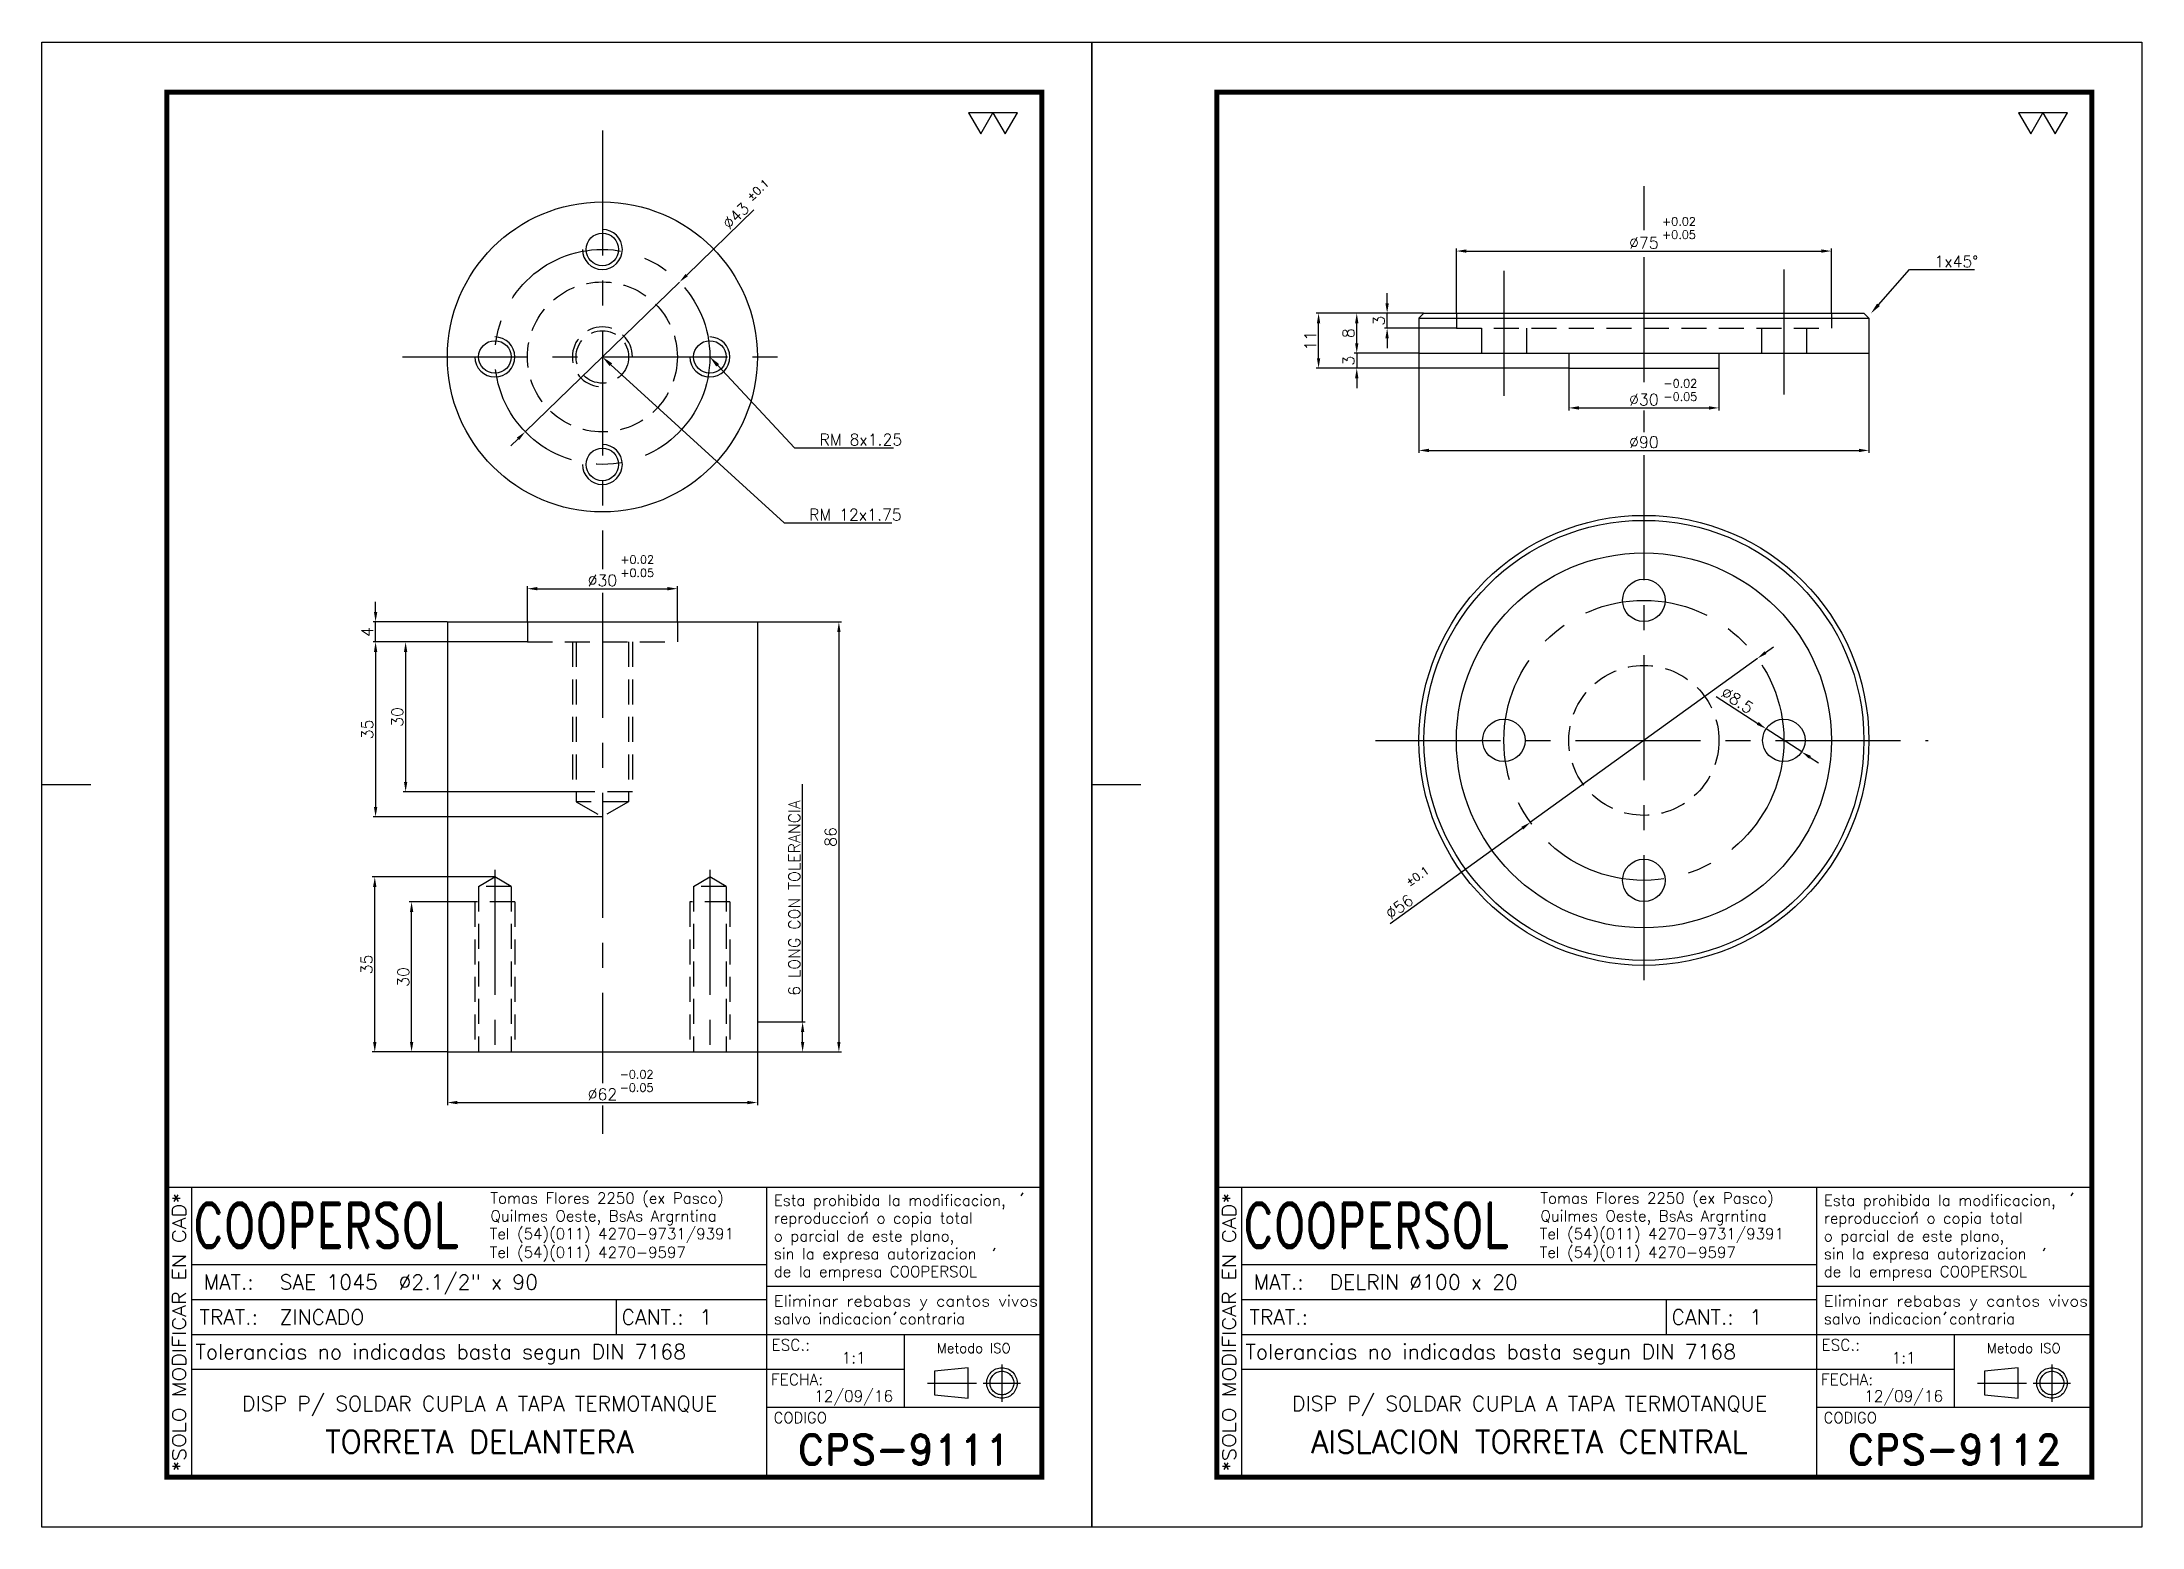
# Model space of a CAD drawing. Extents: x -21308 to -16735, y 11657 to 13517.
# Drawn here: x -20678 to -20258, y 12521.4 to 12818.4 of the extents above; entities that cross this region are included whole.
import ezdxf
from ezdxf import colors
from ezdxf.entities.mleader import LeaderData, LeaderLine
from ezdxf.enums import TextEntityAlignment as Align
from ezdxf.math import Vec2, Vec3

# ---------------------------------------------------------------- set-up
doc = ezdxf.new("R2010")
doc.units = 0
doc.header["$LTSCALE"] = 20
doc.header["$MEASUREMENT"] = 0
doc.linetypes.add('CENTER', pattern=[2, 1.25, -0.25, 0.25, -0.25])
doc.linetypes.add('HIDDEN', pattern=[0.375, 0.25, -0.125])
doc.layers.get('0').update_dxf_attribs({"linetype": 'CONTINUOUS'})
doc.layers.get('DEFPOINTS').update_dxf_attribs({"linetype": 'CONTINUOUS'})
for name, color, linetype in [('0-CO', 3, 'CONTINUOUS'), ('1', 1, 'CENTER'), ('CL', 1, 'CENTER'), ('CO', 3, 'CONTINUOUS'), ('FI', 1, 'CONTINUOUS'), ('OC', 1, 'HIDDEN')]:
    doc.layers.add(name, color=color, linetype=linetype)
doc.styles.add('ROMAND', font='ROMAND')
doc.styles.add('ROMANS', font='ROMANS.SHX')
doc.dimstyles.new('1', dxfattribs={"dimtxt": 2.3, "dimasz": 2, "dimexe": 0.5, "dimexo": 0.0625, "dimgap": 0.5, "dimtad": 1, "dimdec": 4, "dimdsep": 46, "dimtxsty": 'ROMANS', "dimcen": -2, "dimclrt": 7, "dimadec": 0, "dimazin": 0, "dimtfac": 0.869565, "dimtdec": 4, "dimtmove": 0, "dimatfit": 3, "dimfxl": 1, "dimtolj": 1, "dimarcsym": 0})

msp = doc.modelspace()

# ---------------------------------------------------------------- blocks, each defined once
blk = doc.blocks.new('A4G')
blk.add_line((0, 148.5), (9.75, 148.5))
blk.add_lwpolyline([(0, 297), (210, 297), (210, 0), (0, 0)], close=True)
at = {"const_width": 1}
blk.add_lwpolyline([(25, 287), (200, 287), (200, 10), (25, 10)], close=True, dxfattribs=at)
blk = doc.blocks.new('*D245')
at = {"layer": 'CO', "color": 0, "lineweight": -2}
for p, q in [((-20611.29, 12704.43), (-20611.29, 12706.43)), ((-20597, 12702.43), (-20611.79, 12702.43)), ((-20611.29, 12698.43), (-20611.29, 12702.43)), ((-20581, 12698.43), (-20611.79, 12698.43)), ((-20611.29, 12696.43), (-20611.29, 12694.43))]:
    blk.add_line(p, q, dxfattribs=at)
at = {"layer": 'CO', "color": 0}
for points in [[(-20611.62, 12704.43), (-20610.95, 12704.43), (-20611.29, 12702.43)], [(-20611.62, 12696.43), (-20610.95, 12696.43), (-20611.29, 12698.43)]]:
    blk.add_solid(points, dxfattribs=at)
at = {"layer": 'DEFPOINTS', "color": 0}
for p in [(-20611.29, 12702.43), (-20596.93, 12702.43), (-20580.93, 12698.43)]:
    blk.add_point(p, dxfattribs=at)
at = {"layer": 'CO', "color": 7, "insert": (-20612.94, 12700.43), "char_height": 2.3, "attachment_point": 5, "rotation": 90, "style": 'ROMANS'}
blk.add_mtext('\\A1;4', dxfattribs=at)
blk = doc.blocks.new('*D246')
at = {"layer": 'CO', "color": 0, "lineweight": -2}
for p, q in [((-20581, 12698.43), (-20605.78, 12698.43)), ((-20605.28, 12696.43), (-20605.28, 12670.43)), ((-20572, 12668.43), (-20605.78, 12668.43))]:
    blk.add_line(p, q, dxfattribs=at)
at = {"layer": 'CO', "color": 0}
for points in [[(-20605.61, 12696.43), (-20604.95, 12696.43), (-20605.28, 12698.43)], [(-20605.61, 12670.43), (-20604.95, 12670.43), (-20605.28, 12668.43)]]:
    blk.add_solid(points, dxfattribs=at)
at = {"layer": 'DEFPOINTS', "color": 0}
for p in [(-20580.93, 12698.43), (-20605.28, 12668.43), (-20571.93, 12668.43)]:
    blk.add_point(p, dxfattribs=at)
at = {"layer": 'CO', "color": 7, "insert": (-20606.93, 12683.43), "char_height": 2.3, "attachment_point": 5, "rotation": 90, "style": 'ROMANS'}
blk.add_mtext('\\A1;30', dxfattribs=at)
blk = doc.blocks.new('*D247')
at = {"layer": 'CO', "color": 0, "lineweight": -2}
for p, q in [((-20581, 12698.43), (-20611.79, 12698.43)), ((-20611.29, 12696.43), (-20611.29, 12665.43)), ((-20566, 12663.43), (-20611.79, 12663.43))]:
    blk.add_line(p, q, dxfattribs=at)
at = {"layer": 'CO', "color": 0}
for points in [[(-20611.62, 12696.43), (-20610.95, 12696.43), (-20611.29, 12698.43)], [(-20611.62, 12665.43), (-20610.95, 12665.43), (-20611.29, 12663.43)]]:
    blk.add_solid(points, dxfattribs=at)
at = {"layer": 'DEFPOINTS', "color": 0}
for p in [(-20580.93, 12698.43), (-20611.29, 12663.43), (-20565.93, 12663.43)]:
    blk.add_point(p, dxfattribs=at)
at = {"layer": 'CO', "color": 7, "insert": (-20612.94, 12680.93), "char_height": 2.3, "attachment_point": 5, "rotation": 90, "style": 'ROMANS'}
blk.add_mtext('\\A1;35', dxfattribs=at)
blk = doc.blocks.new('*D248')
at = {"layer": 'CO', "color": 0, "lineweight": -2}
for p, q in [((-20591.5, 12646.43), (-20604.59, 12646.43)), ((-20604.09, 12618.43), (-20604.09, 12644.43)), ((-20597, 12616.43), (-20604.59, 12616.43))]:
    blk.add_line(p, q, dxfattribs=at)
at = {"layer": 'CO', "color": 0}
for points in [[(-20604.42, 12644.43), (-20603.75, 12644.43), (-20604.09, 12646.43)], [(-20604.42, 12618.43), (-20603.75, 12618.43), (-20604.09, 12616.43)]]:
    blk.add_solid(points, dxfattribs=at)
at = {"layer": 'DEFPOINTS', "color": 0}
for p in [(-20604.09, 12646.43), (-20591.43, 12646.43), (-20596.93, 12616.43)]:
    blk.add_point(p, dxfattribs=at)
at = {"layer": 'CO', "color": 7, "insert": (-20605.74, 12631.43), "char_height": 2.3, "attachment_point": 5, "rotation": 90, "style": 'ROMANS'}
blk.add_mtext('\\A1;30', dxfattribs=at)
blk = doc.blocks.new('*D249')
at = {"layer": 'CO', "color": 0, "lineweight": -2}
for p, q in [((-20587.5, 12651.43), (-20611.95, 12651.43)), ((-20611.45, 12618.43), (-20611.45, 12649.43)), ((-20597, 12616.43), (-20611.95, 12616.43))]:
    blk.add_line(p, q, dxfattribs=at)
at = {"layer": 'CO', "color": 0}
for points in [[(-20611.79, 12649.43), (-20611.12, 12649.43), (-20611.45, 12651.43)], [(-20611.79, 12618.43), (-20611.12, 12618.43), (-20611.45, 12616.43)]]:
    blk.add_solid(points, dxfattribs=at)
at = {"layer": 'DEFPOINTS', "color": 0}
for p in [(-20611.45, 12651.43), (-20587.43, 12651.43), (-20596.93, 12616.43)]:
    blk.add_point(p, dxfattribs=at)
at = {"layer": 'CO', "color": 7, "insert": (-20613.1, 12633.93), "char_height": 2.3, "attachment_point": 5, "rotation": 90, "style": 'ROMANS'}
blk.add_mtext('\\A1;35', dxfattribs=at)
blk = doc.blocks.new('*D250')
at = {"layer": 'CO', "color": 0, "lineweight": -2}
for p, q in [((-20534.87, 12702.43), (-20518.13, 12702.43)), ((-20518.63, 12700.43), (-20518.63, 12618.43)), ((-20534.87, 12616.43), (-20518.13, 12616.43))]:
    blk.add_line(p, q, dxfattribs=at)
at = {"layer": 'CO', "color": 0}
for points in [[(-20518.96, 12700.43), (-20518.3, 12700.43), (-20518.63, 12702.43)], [(-20518.96, 12618.43), (-20518.3, 12618.43), (-20518.63, 12616.43)]]:
    blk.add_solid(points, dxfattribs=at)
at = {"layer": 'DEFPOINTS', "color": 0}
for p in [(-20534.93, 12702.43), (-20534.93, 12616.43), (-20518.63, 12616.43)]:
    blk.add_point(p, dxfattribs=at)
at = {"layer": 'CO', "color": 7, "insert": (-20520.28, 12659.43), "char_height": 2.3, "attachment_point": 5, "rotation": 90, "style": 'ROMANS'}
blk.add_mtext('\\A1;86', dxfattribs=at)
blk = doc.blocks.new('*D251')
at = {"layer": 'CO', "color": 0, "lineweight": -2}
for p, q in [((-20596.93, 12616.37), (-20596.93, 12605.81)), ((-20534.93, 12616.37), (-20534.93, 12605.81)), ((-20594.93, 12606.31), (-20536.93, 12606.31))]:
    blk.add_line(p, q, dxfattribs=at)
at = {"layer": 'CO', "color": 0}
for points in [[(-20594.93, 12606.64), (-20594.93, 12605.98), (-20596.93, 12606.31)], [(-20536.93, 12606.64), (-20536.93, 12605.98), (-20534.93, 12606.31)]]:
    blk.add_solid(points, dxfattribs=at)
at = {"layer": 'DEFPOINTS', "color": 0}
for p in [(-20596.93, 12616.43), (-20534.93, 12616.43), (-20534.93, 12606.31)]:
    blk.add_point(p, dxfattribs=at)
at = {"layer": 'CO', "color": 7, "insert": (-20565.93, 12607.96), "char_height": 2.3, "attachment_point": 5, "style": 'ROMANS'}
blk.add_mtext('\\A1;%%C62', dxfattribs=at)
blk = doc.blocks.new('*D252')
at = {"layer": 'CO', "color": 0, "lineweight": -2}
for p, q in [((-20535.65, 12784.83), (-20549.07, 12771.8)), ((-20581.36, 12740.46), (-20550.51, 12770.41)), ((-20582.8, 12739.07), (-20584.23, 12737.68))]:
    blk.add_line(p, q, dxfattribs=at)
at = {"layer": 'CO', "color": 0}
for points in [[(-20549.3, 12772.04), (-20548.84, 12771.56), (-20550.51, 12770.41)], [(-20583.03, 12739.31), (-20582.56, 12738.83), (-20581.36, 12740.46)]]:
    blk.add_solid(points, dxfattribs=at)
at = {"layer": 'DEFPOINTS', "color": 0}
for p in [(-20550.51, 12770.41), (-20581.36, 12740.46)]:
    blk.add_point(p, dxfattribs=at)
at = {"layer": 'CO', "color": 7, "insert": (-20539.24, 12783.65), "char_height": 2.3, "attachment_point": 5, "rotation": 44.1453, "style": 'ROMANS'}
blk.add_mtext('\\A1;∅43', dxfattribs=at)
blk = doc.blocks.new('*D253')
at = {"layer": 'CO', "color": 0, "lineweight": -2}
for p, q in [((-20580.93, 12702.49), (-20580.93, 12709.58)), ((-20550.93, 12702.49), (-20550.93, 12709.58)), ((-20578.93, 12709.08), (-20552.93, 12709.08))]:
    blk.add_line(p, q, dxfattribs=at)
at = {"layer": 'CO', "color": 0}
for points in [[(-20578.93, 12709.42), (-20578.93, 12708.75), (-20580.93, 12709.08)], [(-20552.93, 12709.42), (-20552.93, 12708.75), (-20550.93, 12709.08)]]:
    blk.add_solid(points, dxfattribs=at)
at = {"layer": 'DEFPOINTS', "color": 0}
for p in [(-20550.93, 12709.08), (-20580.93, 12702.43), (-20550.93, 12702.43)]:
    blk.add_point(p, dxfattribs=at)
at = {"layer": 'CO', "color": 7, "insert": (-20565.93, 12710.73), "char_height": 2.3, "attachment_point": 5, "style": 'ROMANS'}
blk.add_mtext('\\A1;%%C30', dxfattribs=at)
blk = doc.blocks.new('*D254')
at = {"layer": 'CO', "color": 0, "lineweight": -2}
for p, q in [((-20401.69, 12764.18), (-20415.56, 12764.18)), ((-20415.06, 12758.18), (-20415.06, 12762.18)), ((-20402.69, 12756.18), (-20415.56, 12756.18))]:
    blk.add_line(p, q, dxfattribs=at)
at = {"layer": 'CO', "color": 0}
for points in [[(-20415.39, 12762.18), (-20414.72, 12762.18), (-20415.06, 12764.18)], [(-20415.39, 12758.18), (-20414.72, 12758.18), (-20415.06, 12756.18)]]:
    blk.add_solid(points, dxfattribs=at)
at = {"layer": 'DEFPOINTS', "color": 0}
for p in [(-20415.06, 12764.18), (-20401.63, 12764.18), (-20402.63, 12756.18)]:
    blk.add_point(p, dxfattribs=at)
at = {"layer": 'CO', "color": 7, "insert": (-20416.71, 12760.18), "char_height": 2.3, "attachment_point": 5, "rotation": 90, "style": 'ROMANS'}
blk.add_mtext('\\A1;8', dxfattribs=at)
blk = doc.blocks.new('*D255')
at = {"layer": 'CO', "color": 0, "lineweight": -2}
for p, q in [((-20408.98, 12766.18), (-20408.98, 12768.18)), ((-20401.69, 12764.18), (-20409.48, 12764.18)), ((-20408.98, 12761.18), (-20408.98, 12764.18)), ((-20395.19, 12761.18), (-20409.48, 12761.18)), ((-20408.98, 12759.18), (-20408.98, 12757.18))]:
    blk.add_line(p, q, dxfattribs=at)
at = {"layer": 'CO', "color": 0}
for points in [[(-20409.32, 12766.18), (-20408.65, 12766.18), (-20408.98, 12764.18)], [(-20409.32, 12759.18), (-20408.65, 12759.18), (-20408.98, 12761.18)]]:
    blk.add_solid(points, dxfattribs=at)
at = {"layer": 'DEFPOINTS', "color": 0}
for p in [(-20408.98, 12764.18), (-20401.63, 12764.18), (-20395.13, 12761.18)]:
    blk.add_point(p, dxfattribs=at)
at = {"layer": 'CO', "color": 7, "insert": (-20410.63, 12762.68), "char_height": 2.3, "attachment_point": 5, "rotation": 90, "style": 'ROMANS'}
blk.add_mtext('\\A1;3', dxfattribs=at)
blk = doc.blocks.new('*D256')
at = {"layer": 'CO', "color": 0, "lineweight": -2}
for p, q in [((-20415.06, 12758.18), (-20415.06, 12760.18)), ((-20402.69, 12756.18), (-20415.56, 12756.18)), ((-20415.06, 12756.18), (-20415.06, 12753.18)), ((-20372.69, 12753.18), (-20415.56, 12753.18)), ((-20415.06, 12751.18), (-20415.06, 12749.18))]:
    blk.add_line(p, q, dxfattribs=at)
at = {"layer": 'CO', "color": 0}
for points in [[(-20415.39, 12758.18), (-20414.72, 12758.18), (-20415.06, 12756.18)], [(-20415.39, 12751.18), (-20414.72, 12751.18), (-20415.06, 12753.18)]]:
    blk.add_solid(points, dxfattribs=at)
at = {"layer": 'DEFPOINTS', "color": 0}
for p in [(-20402.63, 12756.18), (-20415.06, 12753.18), (-20372.63, 12753.18)]:
    blk.add_point(p, dxfattribs=at)
at = {"layer": 'CO', "color": 7, "insert": (-20416.71, 12754.68), "char_height": 2.3, "attachment_point": 5, "rotation": 90, "style": 'ROMANS'}
blk.add_mtext('\\A1;3', dxfattribs=at)
blk = doc.blocks.new('*D257')
at = {"layer": 'CO', "color": 0, "lineweight": -2}
for p, q in [((-20401.69, 12764.18), (-20423.19, 12764.18)), ((-20422.69, 12755.18), (-20422.69, 12762.18)), ((-20372.69, 12753.18), (-20423.19, 12753.18))]:
    blk.add_line(p, q, dxfattribs=at)
at = {"layer": 'CO', "color": 0}
for points in [[(-20423.02, 12762.18), (-20422.36, 12762.18), (-20422.69, 12764.18)], [(-20423.02, 12755.18), (-20422.36, 12755.18), (-20422.69, 12753.18)]]:
    blk.add_solid(points, dxfattribs=at)
at = {"layer": 'DEFPOINTS', "color": 0}
for p in [(-20422.69, 12764.18), (-20401.63, 12764.18), (-20372.63, 12753.18)]:
    blk.add_point(p, dxfattribs=at)
at = {"layer": 'CO', "color": 7, "insert": (-20424.34, 12758.68), "char_height": 2.3, "attachment_point": 5, "rotation": 90, "style": 'ROMANS'}
blk.add_mtext('\\A1;11', dxfattribs=at)
blk = doc.blocks.new('*D258')
at = {"layer": 'CO', "color": 0, "lineweight": -2}
for p, q in [((-20372.63, 12753.12), (-20372.63, 12744.74)), ((-20342.63, 12753.12), (-20342.63, 12744.74)), ((-20370.63, 12745.24), (-20344.63, 12745.24))]:
    blk.add_line(p, q, dxfattribs=at)
at = {"layer": 'CO', "color": 0}
for points in [[(-20370.63, 12745.57), (-20370.63, 12744.9), (-20372.63, 12745.24)], [(-20344.63, 12745.57), (-20344.63, 12744.9), (-20342.63, 12745.24)]]:
    blk.add_solid(points, dxfattribs=at)
at = {"layer": 'DEFPOINTS', "color": 0}
for p in [(-20372.63, 12753.18), (-20342.63, 12753.18), (-20342.63, 12745.24)]:
    blk.add_point(p, dxfattribs=at)
at = {"layer": 'CO', "color": 7, "insert": (-20357.63, 12746.89), "char_height": 2.3, "attachment_point": 5, "style": 'ROMANS'}
blk.add_mtext('\\A1;%%C30', dxfattribs=at)
blk = doc.blocks.new('*D259')
at = {"layer": 'CO', "color": 0, "lineweight": -2}
for p, q in [((-20343.17, 12687.54), (-20334.87, 12682.15)), ((-20326.06, 12676.43), (-20333.19, 12681.06)), ((-20324.38, 12675.35), (-20322.71, 12674.26))]:
    blk.add_line(p, q, dxfattribs=at)
at = {"layer": 'CO', "color": 0}
for points in [[(-20334.69, 12682.43), (-20335.05, 12681.87), (-20333.19, 12681.06)], [(-20324.2, 12675.63), (-20324.57, 12675.07), (-20326.06, 12676.43)]]:
    blk.add_solid(points, dxfattribs=at)
at = {"layer": 'DEFPOINTS', "color": 0}
for p in [(-20333.19, 12681.06), (-20326.06, 12676.43)]:
    blk.add_point(p, dxfattribs=at)
at = {"layer": 'CO', "color": 7, "insert": (-20338.96, 12686.78), "char_height": 2.3, "attachment_point": 5, "rotation": 327.0048, "style": 'ROMANS'}
blk.add_mtext('\\A1;∅8.5', dxfattribs=at)
blk = doc.blocks.new('*D260')
at = {"layer": 'CO', "color": 0, "lineweight": -2}
for p, q in [((-20395.13, 12764.24), (-20395.13, 12777.11)), ((-20393.13, 12776.61), (-20322.13, 12776.61)), ((-20320.13, 12764.24), (-20320.13, 12777.11))]:
    blk.add_line(p, q, dxfattribs=at)
at = {"layer": 'CO', "color": 0}
for points in [[(-20393.13, 12776.94), (-20393.13, 12776.28), (-20395.13, 12776.61)], [(-20322.13, 12776.94), (-20322.13, 12776.28), (-20320.13, 12776.61)]]:
    blk.add_solid(points, dxfattribs=at)
at = {"layer": 'DEFPOINTS', "color": 0}
for p in [(-20320.13, 12776.61), (-20395.13, 12764.18), (-20320.13, 12764.18)]:
    blk.add_point(p, dxfattribs=at)
at = {"layer": 'CO', "color": 7, "insert": (-20357.63, 12778.26), "char_height": 2.3, "attachment_point": 5, "style": 'ROMANS'}
blk.add_mtext('\\A1;%%C75', dxfattribs=at)
blk = doc.blocks.new('*D261')
at = {"layer": 'CO', "color": 0, "lineweight": -2}
for p, q in [((-20402.63, 12756.12), (-20402.63, 12736.24)), ((-20312.63, 12756.12), (-20312.63, 12736.24)), ((-20400.63, 12736.74), (-20314.63, 12736.74))]:
    blk.add_line(p, q, dxfattribs=at)
at = {"layer": 'CO', "color": 0}
for points in [[(-20400.63, 12737.07), (-20400.63, 12736.4), (-20402.63, 12736.74)], [(-20314.63, 12737.07), (-20314.63, 12736.4), (-20312.63, 12736.74)]]:
    blk.add_solid(points, dxfattribs=at)
at = {"layer": 'DEFPOINTS', "color": 0}
for p in [(-20402.63, 12756.18), (-20312.63, 12756.18), (-20312.63, 12736.74)]:
    blk.add_point(p, dxfattribs=at)
at = {"layer": 'CO', "color": 7, "insert": (-20357.63, 12738.39), "char_height": 2.3, "attachment_point": 5, "style": 'ROMANS'}
blk.add_mtext('\\A1;%%C90', dxfattribs=at)
blk = doc.blocks.new('TOL')
at = {"layer": '0-CO', "style": 'ROMANS'}
for tag, p in [('TOLSUP', (2.34, 3.94)), ('TOLINF', (2.34, 1.29))]:
    blk.add_attdef(tag, p, '', height=1.64, dxfattribs=at)
blk = doc.blocks.new('*D291')
at = {"layer": 'CO', "color": 0, "lineweight": -2}
for p, q in [((-20525.88, 12622.43), (-20525.88, 12670)), ((-20534.87, 12622.43), (-20525.38, 12622.43)), ((-20525.88, 12618.43), (-20525.88, 12620.43)), ((-20534.87, 12616.43), (-20525.38, 12616.43))]:
    blk.add_line(p, q, dxfattribs=at)
at = {"layer": 'CO', "color": 0}
for points in [[(-20526.22, 12620.43), (-20525.55, 12620.43), (-20525.88, 12622.43)], [(-20526.22, 12618.43), (-20525.55, 12618.43), (-20525.88, 12616.43)]]:
    blk.add_solid(points, dxfattribs=at)
at = {"layer": 'DEFPOINTS', "color": 0}
for p in [(-20534.93, 12622.43), (-20525.88, 12622.43), (-20534.93, 12616.43)]:
    blk.add_point(p, dxfattribs=at)
at = {"layer": 'CO', "color": 7, "insert": (-20527.53, 12647.22), "char_height": 2.3, "attachment_point": 5, "rotation": 90, "style": 'ROMANS'}
blk.add_mtext('\\A1;6 LONG CON TOLERANCIA', dxfattribs=at)
blk = doc.blocks.new('*D292')
at = {"layer": 'CO', "color": 0, "lineweight": -2}
for p, q in [((-20333.3, 12696.31), (-20331.68, 12697.48)), ((-20334.93, 12695.14), (-20380.33, 12662.36)), ((-20408.34, 12642.13), (-20381.95, 12661.19))]:
    blk.add_line(p, q, dxfattribs=at)
at = {"layer": 'CO', "color": 0}
for points in [[(-20333.5, 12696.58), (-20333.11, 12696.04), (-20334.93, 12695.14)], [(-20382.14, 12661.46), (-20381.75, 12660.92), (-20380.33, 12662.36)]]:
    blk.add_solid(points, dxfattribs=at)
at = {"layer": 'DEFPOINTS', "color": 0}
for p in [(-20334.93, 12695.14), (-20380.33, 12662.36)]:
    blk.add_point(p, dxfattribs=at)
at = {"layer": 'CO', "color": 7, "insert": (-20406.55, 12645.46), "char_height": 2.3, "attachment_point": 5, "rotation": 35.8327, "style": 'ROMANS'}
blk.add_mtext('\\A1;∅56', dxfattribs=at)
blk = doc.blocks.new('COOPERSOLROT-02')
for p, q in [((0, 58), (175, 58)), ((0, 0), (0, 58)), ((5, 0), (5, 58)), ((120, 0), (120, 58)), ((175, 0), (175, 58)), ((5, 42.5), (120, 42.5)), ((120, 38.19), (175, 38.19)), ((5, 35.5), (120, 35.5)), ((89.89, 28.5), (89.89, 35.5)), ((5, 28.5), (175, 28.5)), ((147.5, 14), (147.5, 28.5)), ((147.5, 21.5), (5, 21.5)), ((120, 14), (175, 14)), ((0, 0), (175, 0))]:
    blk.add_line(p, q)
at = {"color": 1, "linetype": 'CENTER'}
blk.add_line((166.98, 22.51), (166.98, 15.06), dxfattribs=at)
for points in [[(152.09, 18.79), (161.93, 18.79)], [(163.26, 18.79), (170.71, 18.79)]]:
    blk.add_lwpolyline(points, dxfattribs=at)
at = {"layer": '1'}
for points in [[(170.85, 56.26), (171.21, 56.85)], [(139.66, 52.43), (140.02, 53.02)], [(165.28, 45.22), (165.64, 45.81)], [(145.46, 32.42), (145.82, 33.01)]]:
    blk.add_lwpolyline(points, dxfattribs=at)
blk.add_lwpolyline([(160.25, 18.79), (160.25, 21.83), (153.47, 21.16), (153.47, 16.41), (160.25, 15.74)], close=True, dxfattribs=at)
for radius in [3.05, 2.37]:
    blk.add_circle((166.98, 18.79), radius, dxfattribs=at)
at = {"style": 'ROMANS', "width": 0.996387}
blk.add_text('*SOLO MODIFICAR EN CAD*', height=2.7, rotation=90, dxfattribs=at).set_placement((3.77, 1.09), (3.77, 56.81), align=Align.FIT)
at = {"style": 'ROMAND', "width": 0.75}
blk.add_text('COOPERSOL', height=9, dxfattribs=at).set_placement((5.26, 45.85))
at = {"style": 'ROMANS'}
for s, p in [('MAT.:', (7.32, 37.47)), ('TRAT.:', (6.5, 30.47)), ('CANT.:', (90.89, 30.47)), ('Tolerancias no indicadas basta segun DIN 7168', (5.7, 23.56))]:
    blk.add_text(s, height=3, dxfattribs=at).set_placement(p)
for tag, height, style, p in [('CONJUNTO', 2.3, 'ROMANS', (62.5, 17.5)), ('SUBCONJUNTO', 3, 'ROMANS', (62.5, 11.5)), ('COD-PLA', 6, 'ROMAND', (147.5, 5.5)), ('DENOMINACION', 4.5, 'ROMANS', (62.5, 4.75))]:
    blk.add_attdef(tag, text='', height=height, dxfattribs=dict(style=style)).set_placement(p, align=Align.MIDDLE)
at = {"layer": '1', "style": 'ROMANS'}
for s, height, p in [('Tomas Flores 2250 (ex Pasco)', 2.2, (64.69, 54.68)), ('Esta prohibida la modificacion,', 2.2, (121.36, 54.23)), ('Quilmes Oeste, BsAs Argrntina', 2.2, (64.69, 51.12)), ('reproduccion o copia total', 2.2, (121.36, 50.67)), ('Tel (54)(011) 4270-9731/9391', 2.2, (64.55, 47.56)), ('Tel (54)(011) 4270-9597', 2.2, (64.55, 43.83)), ('o parcial de este plano,', 2.2, (121.36, 47.11)), ('sin la expresa autorizacion ', 2.2, (121.36, 43.55)), ('de la empresa COOPERSOL', 2.2, (121.36, 39.99)), ('salvo indicacion contraria', 2.2, (121.36, 30.54)), ('ESC.:', 2.25, (120.89, 25.29)), ('FECHA:', 2.25, (120.81, 18.36)), ('CODIGO', 2.16, (121.33, 10.78))]:
    blk.add_text(s, height=height, dxfattribs=at).set_placement(p)
at = {"layer": '1', "style": 'ROMANS', "width": 0.96139}
blk.add_text('Eliminar rebabas y cantos vivos', height=2.2, dxfattribs=at).set_placement((121.34, 34.1), (174.21, 34.1), align=Align.FIT)
at = {"layer": '1', "style": 'ROMANS'}
blk.add_text('Metodo ISO', height=1.948, dxfattribs=at).set_placement((161.34, 25.77), align=Align.MIDDLE)
for tag, p in [('MAT', (22.51, 37.47)), ('TRAT', (22.51, 30.47)), ('CANT', (106.49, 30.47))]:
    blk.add_attdef(tag, p, '', height=3, dxfattribs=at)
for tag, p in [('ESC', (137.33, 22.73)), ('FECHA', (137.33, 15.06))]:
    blk.add_attdef(tag, text='', height=2.25, dxfattribs=at).set_placement(p, align=Align.CENTER)

# ---------------------------------------------------------------- dimensions: what is measured, and where the dimension line sits
at = {"layer": 'CO'}
for p1, p2, picture, middle in [((-20581.36174, 12740.46113), (-20550.506, 12770.40981), '*D252', (-20538.08894, 12782.46184)), ((-20334.92552, 12695.1408), (-20380.32641, 12662.35728), '*D292', (-20405.5819, 12644.12055))]:
    dim = msp.add_diameter_dim_2p(p1=p1, p2=p2, dimstyle='1', dxfattribs=at)
    dim.commit()
    dim.dimension.update_dxf_attribs({"geometry": picture, "text_midpoint": middle, "dimtype": 163})
for base, p1, p2, picture, middle in [((-20320.12597, 12776.61096), (-20395.12597, 12764.1812), (-20320.12597, 12764.1812), '*D260', (-20357.62597, 12778.26096)), ((-20312.62597, 12736.73643), (-20402.62597, 12756.1812), (-20312.62597, 12756.1812), '*D261', (-20357.62597, 12738.38643)), ((-20342.62597, 12745.23827), (-20372.62597, 12753.1812), (-20342.62597, 12753.1812), '*D258', (-20357.62597, 12746.88827)), ((-20550.93387, 12709.08437), (-20580.93387, 12702.42838), (-20550.93387, 12702.42838), '*D253', (-20565.93387, 12710.73437)), ((-20534.93387, 12606.309), (-20596.93387, 12616.42838), (-20534.93387, 12616.42838), '*D251', (-20565.93387, 12607.959))]:
    dim = msp.add_linear_dim(base=base, p1=p1, p2=p2, text='%%C<>', dimstyle='1', dxfattribs=at)
    dim.commit()
    dim.dimension.update_dxf_attribs({"geometry": picture, "text_midpoint": middle})
for base, p1, p2, picture, middle in [((-20408.98487, 12764.1812), (-20395.12597, 12761.1812), (-20401.62597, 12764.1812), '*D255', (-20410.63487, 12762.6812)), ((-20422.6916, 12764.1812), (-20372.62597, 12753.1812), (-20401.62597, 12764.1812), '*D257', (-20424.3416, 12758.6812)), ((-20415.05539, 12764.1812), (-20402.62597, 12756.1812), (-20401.62597, 12764.1812), '*D254', (-20416.70539, 12760.1812)), ((-20415.05539, 12753.1812), (-20402.62597, 12756.1812), (-20372.62597, 12753.1812), '*D256', (-20416.70539, 12754.6812)), ((-20611.28516, 12702.42838), (-20580.93387, 12698.42838), (-20596.93387, 12702.42838), '*D245', (-20612.93516, 12700.42838)), ((-20518.62898, 12616.42838), (-20534.93387, 12702.42838), (-20534.93387, 12616.42838), '*D250', (-20520.27898, 12659.42838)), ((-20611.28516, 12663.42838), (-20580.93387, 12698.42838), (-20565.93387, 12663.42838), '*D247', (-20612.93516, 12680.92838)), ((-20605.27924, 12668.42838), (-20580.93387, 12698.42838), (-20571.93387, 12668.42838), '*D246', (-20606.92924, 12683.42838)), ((-20611.45354, 12651.42838), (-20596.93387, 12616.42838), (-20587.43387, 12651.42838), '*D249', (-20613.10354, 12633.92838)), ((-20604.08772, 12646.42838), (-20596.93387, 12616.42838), (-20591.43387, 12646.42838), '*D248', (-20605.73772, 12631.42838))]:
    dim = msp.add_linear_dim(base=base, p1=p1, p2=p2, angle=90, dimstyle='1', dxfattribs=at)
    dim.commit()
    dim.dimension.update_dxf_attribs({"geometry": picture, "text_midpoint": middle})
dim = msp.add_diameter_dim_2p(p1=(-20326.06142, 12676.43462), p2=(-20333.19051, 12681.06346), dimstyle='1', dxfattribs=at)
dim.commit()
dim.dimension.update_dxf_attribs({"geometry": '*D259', "text_midpoint": (-20338.95976, 12686.77666)})
dim = msp.add_linear_dim(base=(-20525.88362, 12622.42838), p1=(-20534.93387, 12616.42838), p2=(-20534.93387, 12622.42838), angle=90, text='<> LONG CON TOLERANCIA', dimstyle='1', dxfattribs=at)
dim.commit()
dim.dimension.update_dxf_attribs({"geometry": '*D291', "text_midpoint": (-20527.53362, 12647.21648)})

# ---------------------------------------------------------------- linework, layer by layer
for p, q in [((-20401.62597, 12764.1812), (-20402.62597, 12763.1812)), ((-20401.62597, 12764.1812), (-20313.62597, 12764.1812)), ((-20313.62597, 12764.1812), (-20312.62597, 12763.1812)), ((-20402.62597, 12763.1812), (-20402.62597, 12756.1812)), ((-20402.62597, 12763.1812), (-20312.62597, 12763.1812)), ((-20312.62597, 12763.1812), (-20312.62597, 12756.1812)), ((-20402.62597, 12756.1812), (-20312.62597, 12756.1812)), ((-20372.62597, 12756.1812), (-20372.62597, 12753.1812)), ((-20342.62597, 12756.1812), (-20342.62597, 12753.1812)), ((-20372.62597, 12753.1812), (-20342.62597, 12753.1812)), ((-20596.93387, 12702.42838), (-20596.93387, 12616.42838)), ((-20596.93387, 12702.42838), (-20534.93387, 12702.42838)), ((-20534.93387, 12702.42838), (-20534.93387, 12616.42838)), ((-20596.93387, 12616.42838), (-20534.93387, 12616.42838))]:
    msp.add_line(p, q)
for centre, radius in [((-20565.93387, 12755.43547), 31), ((-20565.93387, 12776.93547), 3.25), ((-20587.43387, 12755.43547), 3.25), ((-20544.43387, 12755.43547), 3.25), ((-20565.93387, 12733.93547), 3.25), ((-20357.62597, 12678.74904), 45), ((-20357.62597, 12678.74904), 44), ((-20357.62597, 12678.74904), 37.5), ((-20357.62597, 12706.74904), 4.25), ((-20385.62597, 12678.74904), 4.25), ((-20329.62597, 12678.74904), 4.25), ((-20357.62597, 12650.74904), 4.25)]:
    msp.add_circle(centre, radius)
at = {"layer": 'CL'}
for p, q in [((-20565.93387, 12800.7188), (-20565.93387, 12713.00896)), ((-20357.62597, 12789.59188), (-20357.62597, 12780.82031)), ((-20385.62597, 12772.63358), (-20385.62597, 12746.96067)), ((-20357.62597, 12775.35847), (-20357.62597, 12748.8005)), ((-20329.62597, 12772.95217), (-20329.62597, 12746.29671)), ((-20334.12597, 12761.1812), (-20334.12597, 12756.1812)), ((-20325.12597, 12761.1812), (-20325.12597, 12756.1812)), ((-20605.88211, 12755.43547), (-20527.41, 12755.43547)), ((-20357.62597, 12744.71322), (-20357.62597, 12740.35792)), ((-20357.62597, 12735.8016), (-20357.62597, 12627.62204)), ((-20565.93387, 12708.27253), (-20565.93387, 12610.18659)), ((-20411.3002, 12678.74904), (-20300.74131, 12678.74904)), ((-20587.43387, 12652.85071), (-20587.43387, 12614.14109)), ((-20544.43387, 12652.85071), (-20544.43387, 12613.79889)), ((-20565.93387, 12605.70679), (-20565.93387, 12600.04241))]:
    msp.add_line(p, q, dxfattribs=at)
for centre, radius in [((-20565.93387, 12755.43547), 21.5), ((-20357.62597, 12678.74904), 28)]:
    msp.add_circle(centre, radius, dxfattribs=at)
at = {"layer": 'CO'}
for points in [[(-20490.25656, 12800.02856), (-20487.81241, 12804.26195), (-20492.70071, 12804.26195)], [(-20485.36825, 12800.02856), (-20482.9241, 12804.26195), (-20487.81241, 12804.26195)], [(-20280.25656, 12800.02856), (-20277.81241, 12804.26195), (-20282.70071, 12804.26195)], [(-20275.36825, 12800.02856), (-20272.9241, 12804.26195), (-20277.81241, 12804.26195)]]:
    msp.add_lwpolyline(points, close=True, dxfattribs=at)
at = {"layer": 'FI'}
for centre in [(-20565.93387, 12776.93547), (-20587.43387, 12755.43547), (-20544.43387, 12755.43547), (-20565.93387, 12733.93547)]:
    msp.add_arc(centre, 4, 180, 90, dxfattribs=at)
at = {"layer": 'OC'}
for p, q in [((-20395.12597, 12764.1812), (-20395.12597, 12761.1812)), ((-20320.12597, 12764.1812), (-20320.12597, 12761.1812)), ((-20395.12597, 12761.1812), (-20320.12597, 12761.1812)), ((-20390.12597, 12761.1812), (-20390.12597, 12756.1812)), ((-20381.12597, 12761.1812), (-20381.12597, 12756.1812)), ((-20580.93387, 12702.42838), (-20580.93387, 12698.42838)), ((-20550.93387, 12702.42838), (-20550.93387, 12698.42838)), ((-20580.93387, 12698.42838), (-20550.93387, 12698.42838)), ((-20571.93387, 12698.42838), (-20571.93387, 12668.42838)), ((-20571.18387, 12698.42838), (-20571.18387, 12666.45947)), ((-20560.68387, 12698.42838), (-20560.68387, 12666.45947)), ((-20559.93387, 12698.42838), (-20559.93387, 12668.42838)), ((-20559.93387, 12668.42838), (-20571.93387, 12668.42838)), ((-20571.18387, 12666.45947), (-20565.93387, 12663.42838)), ((-20560.68387, 12666.45947), (-20571.18387, 12666.45947)), ((-20560.68387, 12666.45947), (-20565.93387, 12663.42838)), ((-20590.68387, 12649.552), (-20587.43387, 12651.42838)), ((-20584.18387, 12649.552), (-20587.43387, 12651.42838)), ((-20547.68387, 12649.552), (-20544.43387, 12651.42838)), ((-20541.18387, 12649.552), (-20544.43387, 12651.42838)), ((-20591.43387, 12646.42838), (-20591.43387, 12616.42838)), ((-20583.43387, 12646.42838), (-20591.43387, 12646.42838)), ((-20590.68387, 12649.552), (-20590.68387, 12616.42838)), ((-20584.18387, 12649.552), (-20590.68387, 12649.552)), ((-20584.18387, 12649.552), (-20584.18387, 12616.42838)), ((-20583.43387, 12646.42838), (-20583.43387, 12616.42838)), ((-20548.43387, 12646.42838), (-20548.43387, 12616.42838)), ((-20540.43387, 12646.42838), (-20548.43387, 12646.42838)), ((-20547.68387, 12649.552), (-20547.68387, 12616.42838)), ((-20541.18387, 12649.552), (-20547.68387, 12649.552)), ((-20541.18387, 12649.552), (-20541.18387, 12616.42838)), ((-20540.43387, 12646.42838), (-20540.43387, 12616.42838))]:
    msp.add_line(p, q, dxfattribs=at)
for centre, radius in [((-20565.93387, 12755.43547), 15), ((-20565.93387, 12755.43547), 5.25), ((-20357.62597, 12678.74904), 15)]:
    msp.add_circle(centre, radius, dxfattribs=at)
msp.add_arc((-20565.93387, 12755.43547), 6, 0, 270, dxfattribs=at)

# ---------------------------------------------------------------- block references
for p in [(-20678.00568, 12521.42201), (-20468.00568, 12521.42201)]:
    msp.add_blockref('A4G', p)
ref = msp.add_blockref('COOPERSOLROT-02', (-20653.00568, 12531.42201))
ref.add_attrib('COD-PLA', 'CPS-9111', dxfattribs={"height": 6, "style": 'ROMAND'}).set_placement((-20505.50568, 12536.92201), align=Align.MIDDLE)
ref.add_attrib('FECHA', '12/09/16', dxfattribs={"layer": '1', "height": 2.25, "style": 'ROMANS'}).set_placement((-20515.671, 12546.48301), align=Align.CENTER)
ref.add_attrib('MAT', 'SAE 1045  %%c2.1/2" x 90', (-20630.50039, 12568.89016), dxfattribs={"layer": '1', "height": 3, "style": 'ROMANS'})
ref.add_attrib('TRAT', 'ZINCADO', (-20630.50039, 12561.89016), dxfattribs={"layer": '1', "height": 3, "style": 'ROMANS'})
ref.add_attrib('ESC', '1:1', dxfattribs={"layer": '1', "height": 2.25, "style": 'ROMANS'}).set_placement((-20515.671, 12554.15056), align=Align.CENTER)
ref.add_attrib('CANT', '1', (-20546.51509, 12561.89016), dxfattribs={"layer": '1', "height": 3, "style": 'ROMANS'})
ref.add_attrib('DENOMINACION', 'TORRETA DELANTERA', dxfattribs={"height": 4.5, "style": 'ROMANS'}).set_placement((-20590.50568, 12538.45983), align=Align.MIDDLE)
ref.add_attrib('SUBCONJUNTO', 'DISP P/ SOLDAR CUPLA A TAPA TERMOTANQUE', dxfattribs={"height": 3, "style": 'ROMANS'}).set_placement((-20590.50568, 12545.89986), align=Align.MIDDLE)
ref = msp.add_blockref('COOPERSOLROT-02', (-20443.00568, 12531.42201))
ref.add_attrib('COD-PLA', 'CPS-9112', dxfattribs={"height": 6, "style": 'ROMAND'}).set_placement((-20295.50568, 12536.92201), align=Align.MIDDLE)
ref.add_attrib('FECHA', '12/09/16', dxfattribs={"layer": '1', "height": 2.25, "style": 'ROMANS'}).set_placement((-20305.671, 12546.48301), align=Align.CENTER)
ref.add_attrib('MAT', 'DELRIN %%c100 x 20', (-20420.50039, 12568.89016), dxfattribs={"layer": '1', "height": 3, "style": 'ROMANS'})
ref.add_attrib('ESC', '1:1', dxfattribs={"layer": '1', "height": 2.25, "style": 'ROMANS'}).set_placement((-20305.671, 12554.15056), align=Align.CENTER)
ref.add_attrib('CANT', '1', (-20336.51509, 12561.89016), dxfattribs={"layer": '1', "height": 3, "style": 'ROMANS'})
ref.add_attrib('DENOMINACION', 'AISLACION TORRETA CENTRAL', dxfattribs={"height": 4.5, "style": 'ROMANS'}).set_placement((-20380.50568, 12538.45983), align=Align.MIDDLE)
ref.add_attrib('SUBCONJUNTO', 'DISP P/ SOLDAR CUPLA A TAPA TERMOTANQUE', dxfattribs={"height": 3, "style": 'ROMANS'}).set_placement((-20380.50568, 12545.89986), align=Align.MIDDLE)
at = {"layer": 'CO'}
ref = msp.add_blockref('TOL', (-20536.97472, 12783.98862), dxfattribs=dict(at, rotation=42.74849675560429))
ref.add_attrib('TOLINF', '%%p0.1', (-20536.1268, 12786.52524), dxfattribs={"layer": '0-CO', "height": 1.636364, "rotation": 42.7484968, "style": 'ROMANS'})
for p, values in [((-20356.32817, 12777.7721), {'TOLINF': '+0.05', 'TOLSUP': '+0.02'}), ((-20356.04373, 12745.38172), {'TOLINF': '-0.05', 'TOLSUP': '-0.02'}), ((-20564.68011, 12710.15074), {'TOLINF': '+0.05', 'TOLSUP': '+0.02'}), ((-20564.80391, 12607.19138), {'TOLINF': '-0.05', 'TOLSUP': '-0.02'})]:
    msp.add_blockref('TOL', p, dxfattribs=at).add_auto_attribs(values)
ref = msp.add_blockref('TOL', (-20405.74637, 12647.07788), dxfattribs=dict(at, rotation=34.55542099142006))
ref.add_attrib('TOLINF', '%%p0.1', (-20404.54561, 12649.46778), dxfattribs={"layer": '0-CO', "height": 1.636364, "rotation": 34.555421, "style": 'ROMANS'})

msp.set_redraw_order([(e.dxf.handle, doc.entitydb.next_handle()) for e in msp.query("TEXT MTEXT ATTDEF DIMENSION ARC_DIMENSION")])  # texts and dimensions are drawn at this point

# ---------------------------------------------------------------- leaders
ml = msp.add_multileader_mtext('Standard', dxfattribs=at)
ml.set_content('1x45%%D', color=7, style='ROMANS')
ml.set_leader_properties(color=256, linetype='ByLayer', lineweight=-1)
ml.build(insert=Vec2(0, 0))
ml.multileader.update_dxf_attribs({"text_left_attachment_type": 6, "text_right_attachment_type": 5, "dogleg_length": 4, "arrow_head_size": 2.3})
ctx = ml.context
ctx.base_point, ctx.char_height, ctx.arrow_head_size, ctx.landing_gap_size, ctx.plane_origin = Vec3(-20300.53574, 12772.91481), 2.3, 2.3, 1, Vec3(-20312.21744, 12764.14057)
ctx.left_attachment, ctx.right_attachment = 6, 5
notes = []
notes.append((ctx, [(0, (1, 1, 0), (-20304.53574, 12772.91481), (1, 0), 4, [(0, [(-20312.21744, 12764.14057)], 0, [])])]))
ctx.mtext.insert, ctx.mtext.flow_direction = Vec3(-20299.53574, 12775.67481), 5
ml = msp.add_multileader_mtext('Standard', dxfattribs=at)
ml.set_content('RM 12x1.75', color=7, style='ROMANS')
ml.set_leader_properties(color=256, linetype='ByLayer', lineweight=-1)
ml.build(insert=Vec2(0, 0))
ml.multileader.update_dxf_attribs({"text_left_attachment_type": 6, "text_right_attachment_type": 5, "dogleg_length": 4, "arrow_head_size": 2.3})
ctx = ml.context
ctx.base_point, ctx.char_height, ctx.arrow_head_size, ctx.landing_gap_size, ctx.plane_origin = Vec3(-20525.59535, 12722.27565), 2.3, 2.3, 1, Vec3(-20565.93387, 12755.43547)
ctx.left_attachment, ctx.right_attachment = 6, 5
notes.append((ctx, [(0, (1, 1, 0), (-20529.59535, 12722.27565), (1, 0), 4, [(0, [(-20565.93387, 12755.43547)], 0, [])])]))
ctx.mtext.insert, ctx.mtext.flow_direction = Vec3(-20524.59535, 12725.03565), 5
ml = msp.add_multileader_mtext('Standard', dxfattribs=at)
ml.set_content('RM 8x1.25', color=7, style='ROMANS')
ml.set_leader_properties(color=256, linetype='ByLayer', lineweight=-1)
ml.build(insert=Vec2(0, 0))
ml.multileader.update_dxf_attribs({"text_left_attachment_type": 6, "text_right_attachment_type": 5, "dogleg_length": 4, "arrow_head_size": 2.3})
ctx = ml.context
ctx.base_point, ctx.char_height, ctx.arrow_head_size, ctx.landing_gap_size, ctx.plane_origin = Vec3(-20523.51005, 12737.28272), 2.3, 2.3, 1, Vec3(-20544.43387, 12755.43547)
ctx.left_attachment, ctx.right_attachment = 6, 5
notes.append((ctx, [(0, (1, 1, 0), (-20527.51005, 12737.28272), (1, 0), 4, [(0, [(-20544.43387, 12755.43547)], 0, [])])]))
ctx.mtext.insert, ctx.mtext.flow_direction = Vec3(-20522.51005, 12740.04272), 5
for ctx, leaders in notes:
    for number, flags, end, landing, length, lines in leaders:
        leader = LeaderData()
        leader.index, (leader.has_last_leader_line, leader.has_dogleg_vector, leader.attachment_direction) = number, flags
        leader.last_leader_point, leader.dogleg_vector, leader.dogleg_length = Vec3(end), Vec3(landing), length
        for number, points, colour, breaks in lines:
            line = LeaderLine()
            line.index, line.vertices, line.color, line.breaks = number, Vec3.list(points), colors.encode_raw_color(colour), breaks
            leader.lines.append(line)
        ctx.leaders.append(leader)

doc.saveas('drawing.dxf')
